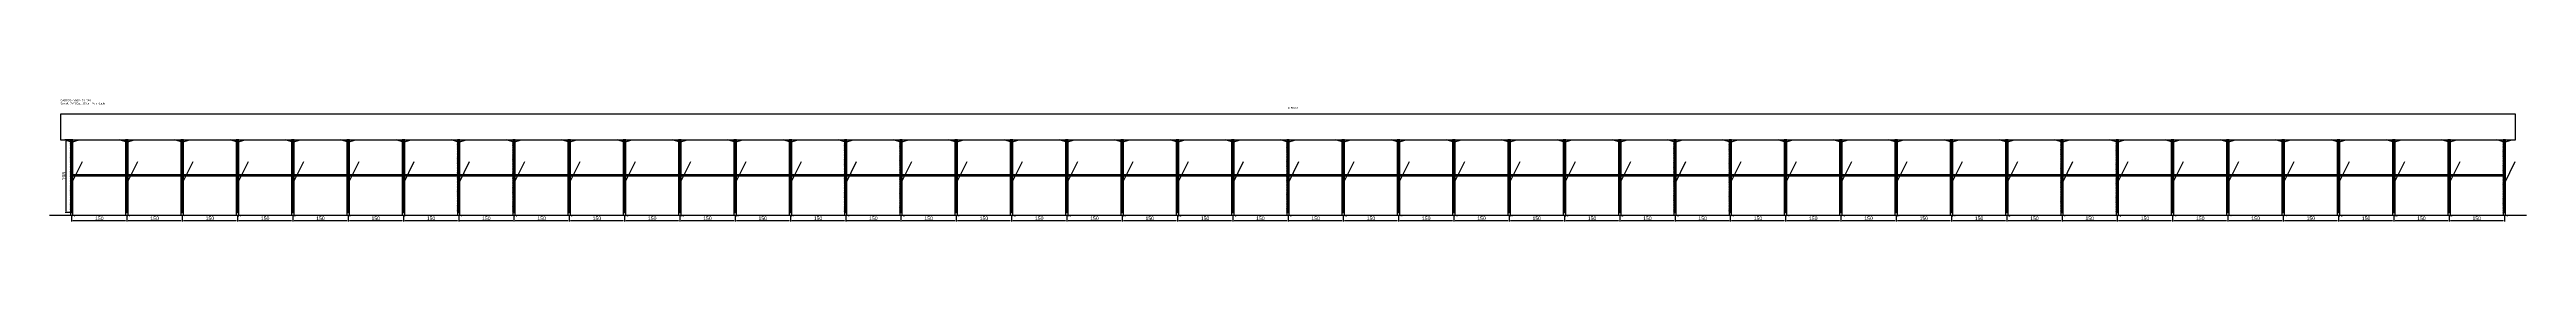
# Model space of a CAD drawing. Header units: metres. Extents: x -30 to 6691, y -25 to 308.
import ezdxf

# ---------------------------------------------------------------- set-up
doc = ezdxf.new("R2010")
doc.units = ezdxf.units.M
for name, color, linetype in [('BARRA_ANCORAGEM', 1, 'Continuous'), ('COTA', 241, 'Continuous'), ('GARFOS OK', 3, 'Continuous'), ('NOME DA VIGA', 6, 'Continuous'), ('SARR_7x7', 40, 'Continuous'), ('TIRAS REESCORAMENTO', 252, 'Continuous'), ('VIGAS', 3, 'Continuous')]:
    doc.layers.add(name, color=color, linetype=linetype)
doc.dimstyles.new('EZ DXF', dxfattribs={"dimtxt": 10, "dimasz": 3.5, "dimexe": 3, "dimexo": 1.5, "dimgap": 1, "dimtad": 1, "dimdec": 1, "dimdsep": 46, "dimcen": 2.5, "dimazin": 3, "dimtfac": 1, "dimtmove": 0, "dimatfit": 3})

msp = doc.modelspace()

# ---------------------------------------------------------------- hatches: boundary and pattern name
at = {"layer": 'COTA'}
h = msp.add_hatch(dxfattribs=at)
h.set_pattern_fill('ANSI31', scale=0.5)
h.paths.add_polyline_path([(26.5, 0), (33.5, 0), (33.5, 198), (26.5, 198)])
h = msp.add_hatch(dxfattribs=at)
h.set_pattern_fill('ANSI31', scale=0.5)
h.paths.add_polyline_path([(176.52, 0), (183.52, 0), (183.52, 198), (176.52, 198)])
h = msp.add_hatch(dxfattribs=at)
h.set_pattern_fill('ANSI31', scale=0.5)
h.paths.add_polyline_path([(326.55, 0), (333.55, 0), (333.55, 198), (326.55, 198)])
h = msp.add_hatch(dxfattribs=at)
h.set_pattern_fill('ANSI31', scale=0.5)
h.paths.add_polyline_path([(476.57, 0), (483.57, 0), (483.57, 198), (476.57, 198)])
h = msp.add_hatch(dxfattribs=at)
h.set_pattern_fill('ANSI31', scale=0.5)
h.paths.add_polyline_path([(626.6, 0), (633.6, 0), (633.6, 198), (626.6, 198)])
h = msp.add_hatch(dxfattribs=at)
h.set_pattern_fill('ANSI31', scale=0.5)
h.paths.add_polyline_path([(776.62, 0), (783.62, 0), (783.62, 198), (776.62, 198)])
h = msp.add_hatch(dxfattribs=at)
h.set_pattern_fill('ANSI31', scale=0.5)
h.paths.add_polyline_path([(926.65, 0), (933.65, 0), (933.65, 198), (926.65, 198)])
h = msp.add_hatch(dxfattribs=at)
h.set_pattern_fill('ANSI31', scale=0.5)
h.paths.add_polyline_path([(1076.67, 0), (1083.67, 0), (1083.67, 198), (1076.67, 198)])
h = msp.add_hatch(dxfattribs=at)
h.set_pattern_fill('ANSI31', scale=0.5)
h.paths.add_polyline_path([(1226.69, 0), (1233.69, 0), (1233.69, 198), (1226.69, 198)])
h = msp.add_hatch(dxfattribs=at)
h.set_pattern_fill('ANSI31', scale=0.5)
h.paths.add_polyline_path([(1376.72, 0), (1383.72, 0), (1383.72, 198), (1376.72, 198)])
h = msp.add_hatch(dxfattribs=at)
h.set_pattern_fill('ANSI31', scale=0.5)
h.paths.add_polyline_path([(1526.74, 0), (1533.74, 0), (1533.74, 198), (1526.74, 198)])
h = msp.add_hatch(dxfattribs=at)
h.set_pattern_fill('ANSI31', scale=0.5)
h.paths.add_polyline_path([(1676.77, 0), (1683.77, 0), (1683.77, 198), (1676.77, 198)])
h = msp.add_hatch(dxfattribs=at)
h.set_pattern_fill('ANSI31', scale=0.5)
h.paths.add_polyline_path([(1826.79, 0), (1833.79, 0), (1833.79, 198), (1826.79, 198)])
h = msp.add_hatch(dxfattribs=at)
h.set_pattern_fill('ANSI31', scale=0.5)
h.paths.add_polyline_path([(1976.82, 0), (1983.82, 0), (1983.82, 198), (1976.82, 198)])
h = msp.add_hatch(dxfattribs=at)
h.set_pattern_fill('ANSI31', scale=0.5)
h.paths.add_polyline_path([(2126.84, 0), (2133.84, 0), (2133.84, 198), (2126.84, 198)])
h = msp.add_hatch(dxfattribs=at)
h.set_pattern_fill('ANSI31', scale=0.5)
h.paths.add_polyline_path([(2276.87, 0), (2283.87, 0), (2283.87, 198), (2276.87, 198)])
h = msp.add_hatch(dxfattribs=at)
h.set_pattern_fill('ANSI31', scale=0.5)
h.paths.add_polyline_path([(2426.89, 0), (2433.89, 0), (2433.89, 198), (2426.89, 198)])
h = msp.add_hatch(dxfattribs=at)
h.set_pattern_fill('ANSI31', scale=0.5)
h.paths.add_polyline_path([(2576.91, 0), (2583.91, 0), (2583.91, 198), (2576.91, 198)])
h = msp.add_hatch(dxfattribs=at)
h.set_pattern_fill('ANSI31', scale=0.5)
h.paths.add_polyline_path([(2726.94, 0), (2733.94, 0), (2733.94, 198), (2726.94, 198)])
h = msp.add_hatch(dxfattribs=at)
h.set_pattern_fill('ANSI31', scale=0.5)
h.paths.add_polyline_path([(2876.96, 0), (2883.96, 0), (2883.96, 198), (2876.96, 198)])
h = msp.add_hatch(dxfattribs=at)
h.set_pattern_fill('ANSI31', scale=0.5)
h.paths.add_polyline_path([(3026.99, 0), (3033.99, 0), (3033.99, 198), (3026.99, 198)])
h = msp.add_hatch(dxfattribs=at)
h.set_pattern_fill('ANSI31', scale=0.5)
h.paths.add_polyline_path([(3177.01, 0), (3184.01, 0), (3184.01, 198), (3177.01, 198)])
h = msp.add_hatch(dxfattribs=at)
h.set_pattern_fill('ANSI31', scale=0.5)
h.paths.add_polyline_path([(3327.04, 0), (3334.04, 0), (3334.04, 198), (3327.04, 198)])
h = msp.add_hatch(dxfattribs=at)
h.set_pattern_fill('ANSI31', scale=0.5)
h.paths.add_polyline_path([(3477.06, 0), (3484.06, 0), (3484.06, 198), (3477.06, 198)])
h = msp.add_hatch(dxfattribs=at)
h.set_pattern_fill('ANSI31', scale=0.5)
h.paths.add_polyline_path([(3627.08, 0), (3634.08, 0), (3634.08, 198), (3627.08, 198)])
h = msp.add_hatch(dxfattribs=at)
h.set_pattern_fill('ANSI31', scale=0.5)
h.paths.add_polyline_path([(3777.11, 0), (3784.11, 0), (3784.11, 198), (3777.11, 198)])
h = msp.add_hatch(dxfattribs=at)
h.set_pattern_fill('ANSI31', scale=0.5)
h.paths.add_polyline_path([(3927.13, 0), (3934.13, 0), (3934.13, 198), (3927.13, 198)])
h = msp.add_hatch(dxfattribs=at)
h.set_pattern_fill('ANSI31', scale=0.5)
h.paths.add_polyline_path([(4077.16, 0), (4084.16, 0), (4084.16, 198), (4077.16, 198)])
h = msp.add_hatch(dxfattribs=at)
h.set_pattern_fill('ANSI31', scale=0.5)
h.paths.add_polyline_path([(4227.18, 0), (4234.18, 0), (4234.18, 198), (4227.18, 198)])
h = msp.add_hatch(dxfattribs=at)
h.set_pattern_fill('ANSI31', scale=0.5)
h.paths.add_polyline_path([(4377.21, 0), (4384.21, 0), (4384.21, 198), (4377.21, 198)])
h = msp.add_hatch(dxfattribs=at)
h.set_pattern_fill('ANSI31', scale=0.5)
h.paths.add_polyline_path([(4527.23, 0), (4534.23, 0), (4534.23, 198), (4527.23, 198)])
h = msp.add_hatch(dxfattribs=at)
h.set_pattern_fill('ANSI31', scale=0.5)
h.paths.add_polyline_path([(4677.26, 0), (4684.26, 0), (4684.26, 198), (4677.26, 198)])
h = msp.add_hatch(dxfattribs=at)
h.set_pattern_fill('ANSI31', scale=0.5)
h.paths.add_polyline_path([(4827.28, 0), (4834.28, 0), (4834.28, 198), (4827.28, 198)])
h = msp.add_hatch(dxfattribs=at)
h.set_pattern_fill('ANSI31', scale=0.5)
h.paths.add_polyline_path([(4977.3, 0), (4984.3, 0), (4984.3, 198), (4977.3, 198)])
h = msp.add_hatch(dxfattribs=at)
h.set_pattern_fill('ANSI31', scale=0.5)
h.paths.add_polyline_path([(5127.33, 0), (5134.33, 0), (5134.33, 198), (5127.33, 198)])
h = msp.add_hatch(dxfattribs=at)
h.set_pattern_fill('ANSI31', scale=0.5)
h.paths.add_polyline_path([(5277.35, 0), (5284.35, 0), (5284.35, 198), (5277.35, 198)])
h = msp.add_hatch(dxfattribs=at)
h.set_pattern_fill('ANSI31', scale=0.5)
h.paths.add_polyline_path([(5427.38, 0), (5434.38, 0), (5434.38, 198), (5427.38, 198)])
h = msp.add_hatch(dxfattribs=at)
h.set_pattern_fill('ANSI31', scale=0.5)
h.paths.add_polyline_path([(5577.4, 0), (5584.4, 0), (5584.4, 198), (5577.4, 198)])
h = msp.add_hatch(dxfattribs=at)
h.set_pattern_fill('ANSI31', scale=0.5)
h.paths.add_polyline_path([(5727.43, 0), (5734.43, 0), (5734.43, 198), (5727.43, 198)])
h = msp.add_hatch(dxfattribs=at)
h.set_pattern_fill('ANSI31', scale=0.5)
h.paths.add_polyline_path([(5877.45, 0), (5884.45, 0), (5884.45, 198), (5877.45, 198)])
h = msp.add_hatch(dxfattribs=at)
h.set_pattern_fill('ANSI31', scale=0.5)
h.paths.add_polyline_path([(6027.47, 0), (6034.47, 0), (6034.47, 198), (6027.47, 198)])
h = msp.add_hatch(dxfattribs=at)
h.set_pattern_fill('ANSI31', scale=0.5)
h.paths.add_polyline_path([(6177.5, 0), (6184.5, 0), (6184.5, 198), (6177.5, 198)])
h = msp.add_hatch(dxfattribs=at)
h.set_pattern_fill('ANSI31', scale=0.5)
h.paths.add_polyline_path([(6327.52, 0), (6334.52, 0), (6334.52, 198), (6327.52, 198)])
h = msp.add_hatch(dxfattribs=at)
h.set_pattern_fill('ANSI31', scale=0.5)
h.paths.add_polyline_path([(6477.55, 0), (6484.55, 0), (6484.55, 198), (6477.55, 198)])
h = msp.add_hatch(dxfattribs=at)
h.set_pattern_fill('ANSI31', scale=0.5)
h.paths.add_polyline_path([(6627.57, 0), (6634.57, 0), (6634.57, 198), (6627.57, 198)])

# ---------------------------------------------------------------- linework, layer by layer
at = {"layer": 'BARRA_ANCORAGEM'}
for p, q in [((30, 79.2), (59.7, 138.6)), ((180.02, 79.2), (209.72, 138.6)), ((330.05, 79.2), (359.75, 138.6)), ((480.07, 79.2), (509.77, 138.6)), ((630.1, 79.2), (659.8, 138.6)), ((780.12, 79.2), (809.82, 138.6)), ((930.15, 79.2), (959.85, 138.6)), ((1080.17, 79.2), (1109.87, 138.6)), ((1230.19, 79.2), (1259.89, 138.6)), ((1380.22, 79.2), (1409.92, 138.6)), ((1530.24, 79.2), (1559.94, 138.6)), ((1680.27, 79.2), (1709.97, 138.6)), ((1830.29, 79.2), (1859.99, 138.6)), ((1980.32, 79.2), (2010.02, 138.6)), ((2130.34, 79.2), (2160.04, 138.6)), ((2280.37, 79.2), (2310.07, 138.6)), ((2430.39, 79.2), (2460.09, 138.6)), ((2580.41, 79.2), (2610.11, 138.6)), ((2730.44, 79.2), (2760.14, 138.6)), ((2880.46, 79.2), (2910.16, 138.6)), ((3030.49, 79.2), (3060.19, 138.6)), ((3180.51, 79.2), (3210.21, 138.6)), ((3330.54, 79.2), (3360.24, 138.6)), ((3480.56, 79.2), (3510.26, 138.6)), ((3630.58, 79.2), (3660.28, 138.6)), ((3780.61, 79.2), (3810.31, 138.6)), ((3930.63, 79.2), (3960.33, 138.6)), ((4080.66, 79.2), (4110.36, 138.6)), ((4230.68, 79.2), (4260.38, 138.6)), ((4380.71, 79.2), (4410.41, 138.6)), ((4530.73, 79.2), (4560.43, 138.6)), ((4680.76, 79.2), (4710.46, 138.6)), ((4830.78, 79.2), (4860.48, 138.6)), ((4980.8, 79.2), (5010.5, 138.6)), ((5130.83, 79.2), (5160.53, 138.6)), ((5280.85, 79.2), (5310.55, 138.6)), ((5430.88, 79.2), (5460.58, 138.6)), ((5580.9, 79.2), (5610.6, 138.6)), ((5730.93, 79.2), (5760.63, 138.6)), ((5880.95, 79.2), (5910.65, 138.6)), ((6030.97, 79.2), (6060.67, 138.6)), ((6181, 79.2), (6210.7, 138.6)), ((6331.02, 79.2), (6360.72, 138.6)), ((6481.05, 79.2), (6510.75, 138.6)), ((6631.07, 79.2), (6660.77, 138.6))]:
    msp.add_line(p, q, dxfattribs=at)
at = {"layer": 'GARFOS OK'}
for p, q in [((30, 191), (10, 198)), ((10, 198), (50, 198)), ((30, 191), (50, 198)), ((180.02, 191), (160.02, 198)), ((160.02, 198), (200.02, 198)), ((180.02, 191), (200.02, 198)), ((330.05, 191), (310.05, 198)), ((310.05, 198), (350.05, 198)), ((330.05, 191), (350.05, 198)), ((480.07, 191), (460.07, 198)), ((460.07, 198), (500.07, 198)), ((480.07, 191), (500.07, 198)), ((630.1, 191), (610.1, 198)), ((610.1, 198), (650.1, 198)), ((630.1, 191), (650.1, 198)), ((780.12, 191), (760.12, 198)), ((760.12, 198), (800.12, 198)), ((780.12, 191), (800.12, 198)), ((930.15, 191), (910.15, 198)), ((910.15, 198), (950.15, 198)), ((930.15, 191), (950.15, 198)), ((1080.17, 191), (1060.17, 198)), ((1060.17, 198), (1100.17, 198)), ((1080.17, 191), (1100.17, 198)), ((1230.19, 191), (1210.19, 198)), ((1210.19, 198), (1250.19, 198)), ((1230.19, 191), (1250.19, 198)), ((1380.22, 191), (1360.22, 198)), ((1360.22, 198), (1400.22, 198)), ((1380.22, 191), (1400.22, 198)), ((1530.24, 191), (1510.24, 198)), ((1510.24, 198), (1550.24, 198)), ((1530.24, 191), (1550.24, 198)), ((1680.27, 191), (1660.27, 198)), ((1660.27, 198), (1700.27, 198)), ((1680.27, 191), (1700.27, 198)), ((1830.29, 191), (1810.29, 198)), ((1810.29, 198), (1850.29, 198)), ((1830.29, 191), (1850.29, 198)), ((1980.32, 191), (1960.32, 198)), ((1960.32, 198), (2000.32, 198)), ((1980.32, 191), (2000.32, 198)), ((2130.34, 191), (2110.34, 198)), ((2110.34, 198), (2150.34, 198)), ((2130.34, 191), (2150.34, 198)), ((2280.37, 191), (2260.37, 198)), ((2260.37, 198), (2300.37, 198)), ((2280.37, 191), (2300.37, 198)), ((2430.39, 191), (2410.39, 198)), ((2410.39, 198), (2450.39, 198)), ((2430.39, 191), (2450.39, 198)), ((2580.41, 191), (2560.41, 198)), ((2560.41, 198), (2600.41, 198)), ((2580.41, 191), (2600.41, 198)), ((2730.44, 191), (2710.44, 198)), ((2710.44, 198), (2750.44, 198)), ((2730.44, 191), (2750.44, 198)), ((2880.46, 191), (2860.46, 198)), ((2860.46, 198), (2900.46, 198)), ((2880.46, 191), (2900.46, 198)), ((3030.49, 191), (3010.49, 198)), ((3010.49, 198), (3050.49, 198)), ((3030.49, 191), (3050.49, 198)), ((3180.51, 191), (3160.51, 198)), ((3160.51, 198), (3200.51, 198)), ((3180.51, 191), (3200.51, 198)), ((3330.54, 191), (3310.54, 198)), ((3310.54, 198), (3350.54, 198)), ((3330.54, 191), (3350.54, 198)), ((3480.56, 191), (3460.56, 198)), ((3460.56, 198), (3500.56, 198)), ((3480.56, 191), (3500.56, 198)), ((3630.58, 191), (3610.58, 198)), ((3610.58, 198), (3650.58, 198)), ((3630.58, 191), (3650.58, 198)), ((3780.61, 191), (3760.61, 198)), ((3760.61, 198), (3800.61, 198)), ((3780.61, 191), (3800.61, 198)), ((3930.63, 191), (3910.63, 198)), ((3910.63, 198), (3950.63, 198)), ((3930.63, 191), (3950.63, 198)), ((4080.66, 191), (4060.66, 198)), ((4060.66, 198), (4100.66, 198)), ((4080.66, 191), (4100.66, 198)), ((4230.68, 191), (4210.68, 198)), ((4210.68, 198), (4250.68, 198)), ((4230.68, 191), (4250.68, 198)), ((4380.71, 191), (4360.71, 198)), ((4360.71, 198), (4400.71, 198)), ((4380.71, 191), (4400.71, 198)), ((4530.73, 191), (4510.73, 198)), ((4510.73, 198), (4550.73, 198)), ((4530.73, 191), (4550.73, 198)), ((4680.76, 191), (4660.76, 198)), ((4660.76, 198), (4700.76, 198)), ((4680.76, 191), (4700.76, 198)), ((4830.78, 191), (4810.78, 198)), ((4810.78, 198), (4850.78, 198)), ((4830.78, 191), (4850.78, 198)), ((4980.8, 191), (4960.8, 198)), ((4960.8, 198), (5000.8, 198)), ((4980.8, 191), (5000.8, 198)), ((5130.83, 191), (5110.83, 198)), ((5110.83, 198), (5150.83, 198)), ((5130.83, 191), (5150.83, 198)), ((5280.85, 191), (5260.85, 198)), ((5260.85, 198), (5300.85, 198)), ((5280.85, 191), (5300.85, 198)), ((5430.88, 191), (5410.88, 198)), ((5410.88, 198), (5450.88, 198)), ((5430.88, 191), (5450.88, 198)), ((5580.9, 191), (5560.9, 198)), ((5560.9, 198), (5600.9, 198)), ((5580.9, 191), (5600.9, 198)), ((5730.93, 191), (5710.93, 198)), ((5710.93, 198), (5750.93, 198)), ((5730.93, 191), (5750.93, 198)), ((5880.95, 191), (5860.95, 198)), ((5860.95, 198), (5900.95, 198)), ((5880.95, 191), (5900.95, 198)), ((6030.97, 191), (6010.97, 198)), ((6010.97, 198), (6050.97, 198)), ((6030.97, 191), (6050.97, 198)), ((6181, 191), (6161, 198)), ((6161, 198), (6201, 198)), ((6181, 191), (6201, 198)), ((6331.02, 191), (6311.02, 198)), ((6311.02, 198), (6351.02, 198)), ((6331.02, 191), (6351.02, 198)), ((6481.05, 191), (6461.05, 198)), ((6461.05, 198), (6501.05, 198)), ((6481.05, 191), (6501.05, 198)), ((6631.07, 191), (6611.07, 198)), ((6611.07, 198), (6651.07, 198)), ((6631.07, 191), (6651.07, 198))]:
    msp.add_line(p, q, dxfattribs=at)
at = {"layer": 'GARFOS OK', "linetype": 'CONTINUOUS'}
msp.add_line((-30, -7), (6691.07, -7), dxfattribs=at)
at = {"layer": 'GARFOS OK'}
for points in [[(26.5, 0), (33.5, 0), (33.5, 198), (26.5, 198), (26.5, 0)], [(176.52, 0), (183.52, 0), (183.52, 198), (176.52, 198), (176.52, 0)], [(326.55, 0), (333.55, 0), (333.55, 198), (326.55, 198), (326.55, 0)], [(476.57, 0), (483.57, 0), (483.57, 198), (476.57, 198), (476.57, 0)], [(626.6, 0), (633.6, 0), (633.6, 198), (626.6, 198), (626.6, 0)], [(776.62, 0), (783.62, 0), (783.62, 198), (776.62, 198), (776.62, 0)], [(926.65, 0), (933.65, 0), (933.65, 198), (926.65, 198), (926.65, 0)], [(1076.67, 0), (1083.67, 0), (1083.67, 198), (1076.67, 198), (1076.67, 0)], [(1226.69, 0), (1233.69, 0), (1233.69, 198), (1226.69, 198), (1226.69, 0)], [(1376.72, 0), (1383.72, 0), (1383.72, 198), (1376.72, 198), (1376.72, 0)], [(1526.74, 0), (1533.74, 0), (1533.74, 198), (1526.74, 198), (1526.74, 0)], [(1676.77, 0), (1683.77, 0), (1683.77, 198), (1676.77, 198), (1676.77, 0)], [(1826.79, 0), (1833.79, 0), (1833.79, 198), (1826.79, 198), (1826.79, 0)], [(1976.82, 0), (1983.82, 0), (1983.82, 198), (1976.82, 198), (1976.82, 0)], [(2126.84, 0), (2133.84, 0), (2133.84, 198), (2126.84, 198), (2126.84, 0)], [(2276.87, 0), (2283.87, 0), (2283.87, 198), (2276.87, 198), (2276.87, 0)], [(2426.89, 0), (2433.89, 0), (2433.89, 198), (2426.89, 198), (2426.89, 0)], [(2576.91, 0), (2583.91, 0), (2583.91, 198), (2576.91, 198), (2576.91, 0)], [(2726.94, 0), (2733.94, 0), (2733.94, 198), (2726.94, 198), (2726.94, 0)], [(2876.96, 0), (2883.96, 0), (2883.96, 198), (2876.96, 198), (2876.96, 0)], [(3026.99, 0), (3033.99, 0), (3033.99, 198), (3026.99, 198), (3026.99, 0)], [(3177.01, 0), (3184.01, 0), (3184.01, 198), (3177.01, 198), (3177.01, 0)], [(3327.04, 0), (3334.04, 0), (3334.04, 198), (3327.04, 198), (3327.04, 0)], [(3477.06, 0), (3484.06, 0), (3484.06, 198), (3477.06, 198), (3477.06, 0)], [(3627.08, 0), (3634.08, 0), (3634.08, 198), (3627.08, 198), (3627.08, 0)], [(3777.11, 0), (3784.11, 0), (3784.11, 198), (3777.11, 198), (3777.11, 0)], [(3927.13, 0), (3934.13, 0), (3934.13, 198), (3927.13, 198), (3927.13, 0)], [(4077.16, 0), (4084.16, 0), (4084.16, 198), (4077.16, 198), (4077.16, 0)], [(4227.18, 0), (4234.18, 0), (4234.18, 198), (4227.18, 198), (4227.18, 0)], [(4377.21, 0), (4384.21, 0), (4384.21, 198), (4377.21, 198), (4377.21, 0)], [(4527.23, 0), (4534.23, 0), (4534.23, 198), (4527.23, 198), (4527.23, 0)], [(4677.26, 0), (4684.26, 0), (4684.26, 198), (4677.26, 198), (4677.26, 0)], [(4827.28, 0), (4834.28, 0), (4834.28, 198), (4827.28, 198), (4827.28, 0)], [(4977.3, 0), (4984.3, 0), (4984.3, 198), (4977.3, 198), (4977.3, 0)], [(5127.33, 0), (5134.33, 0), (5134.33, 198), (5127.33, 198), (5127.33, 0)], [(5277.35, 0), (5284.35, 0), (5284.35, 198), (5277.35, 198), (5277.35, 0)], [(5427.38, 0), (5434.38, 0), (5434.38, 198), (5427.38, 198), (5427.38, 0)], [(5577.4, 0), (5584.4, 0), (5584.4, 198), (5577.4, 198), (5577.4, 0)], [(5727.43, 0), (5734.43, 0), (5734.43, 198), (5727.43, 198), (5727.43, 0)], [(5877.45, 0), (5884.45, 0), (5884.45, 198), (5877.45, 198), (5877.45, 0)], [(6027.47, 0), (6034.47, 0), (6034.47, 198), (6027.47, 198), (6027.47, 0)], [(6177.5, 0), (6184.5, 0), (6184.5, 198), (6177.5, 198), (6177.5, 0)], [(6327.52, 0), (6334.52, 0), (6334.52, 198), (6327.52, 198), (6327.52, 0)], [(6477.55, 0), (6484.55, 0), (6484.55, 198), (6477.55, 198), (6477.55, 0)], [(6627.57, 0), (6634.57, 0), (6634.57, 198), (6627.57, 198), (6627.57, 0)]]:
    msp.add_lwpolyline(points, dxfattribs=at)
at = {"layer": 'SARR_7x7'}
for points in [[(26.5, -7), (33.5, -7), (33.5, 0), (26.5, 0), (26.5, -7)], [(176.52, -7), (183.52, -7), (183.52, 0), (176.52, 0), (176.52, -7)], [(326.55, -7), (333.55, -7), (333.55, 0), (326.55, 0), (326.55, -7)], [(476.57, -7), (483.57, -7), (483.57, 0), (476.57, 0), (476.57, -7)], [(626.6, -7), (633.6, -7), (633.6, 0), (626.6, 0), (626.6, -7)], [(776.62, -7), (783.62, -7), (783.62, 0), (776.62, 0), (776.62, -7)], [(926.65, -7), (933.65, -7), (933.65, 0), (926.65, 0), (926.65, -7)], [(1076.67, -7), (1083.67, -7), (1083.67, 0), (1076.67, 0), (1076.67, -7)], [(1226.69, -7), (1233.69, -7), (1233.69, 0), (1226.69, 0), (1226.69, -7)], [(1376.72, -7), (1383.72, -7), (1383.72, 0), (1376.72, 0), (1376.72, -7)], [(1526.74, -7), (1533.74, -7), (1533.74, 0), (1526.74, 0), (1526.74, -7)], [(1676.77, -7), (1683.77, -7), (1683.77, 0), (1676.77, 0), (1676.77, -7)], [(1826.79, -7), (1833.79, -7), (1833.79, 0), (1826.79, 0), (1826.79, -7)], [(1976.82, -7), (1983.82, -7), (1983.82, 0), (1976.82, 0), (1976.82, -7)], [(2126.84, -7), (2133.84, -7), (2133.84, 0), (2126.84, 0), (2126.84, -7)], [(2276.87, -7), (2283.87, -7), (2283.87, 0), (2276.87, 0), (2276.87, -7)], [(2426.89, -7), (2433.89, -7), (2433.89, 0), (2426.89, 0), (2426.89, -7)], [(2576.91, -7), (2583.91, -7), (2583.91, 0), (2576.91, 0), (2576.91, -7)], [(2726.94, -7), (2733.94, -7), (2733.94, 0), (2726.94, 0), (2726.94, -7)], [(2876.96, -7), (2883.96, -7), (2883.96, 0), (2876.96, 0), (2876.96, -7)], [(3026.99, -7), (3033.99, -7), (3033.99, 0), (3026.99, 0), (3026.99, -7)], [(3177.01, -7), (3184.01, -7), (3184.01, 0), (3177.01, 0), (3177.01, -7)], [(3327.04, -7), (3334.04, -7), (3334.04, 0), (3327.04, 0), (3327.04, -7)], [(3477.06, -7), (3484.06, -7), (3484.06, 0), (3477.06, 0), (3477.06, -7)], [(3627.08, -7), (3634.08, -7), (3634.08, 0), (3627.08, 0), (3627.08, -7)], [(3777.11, -7), (3784.11, -7), (3784.11, 0), (3777.11, 0), (3777.11, -7)], [(3927.13, -7), (3934.13, -7), (3934.13, 0), (3927.13, 0), (3927.13, -7)], [(4077.16, -7), (4084.16, -7), (4084.16, 0), (4077.16, 0), (4077.16, -7)], [(4227.18, -7), (4234.18, -7), (4234.18, 0), (4227.18, 0), (4227.18, -7)], [(4377.21, -7), (4384.21, -7), (4384.21, 0), (4377.21, 0), (4377.21, -7)], [(4527.23, -7), (4534.23, -7), (4534.23, 0), (4527.23, 0), (4527.23, -7)], [(4677.26, -7), (4684.26, -7), (4684.26, 0), (4677.26, 0), (4677.26, -7)], [(4827.28, -7), (4834.28, -7), (4834.28, 0), (4827.28, 0), (4827.28, -7)], [(4977.3, -7), (4984.3, -7), (4984.3, 0), (4977.3, 0), (4977.3, -7)], [(5127.33, -7), (5134.33, -7), (5134.33, 0), (5127.33, 0), (5127.33, -7)], [(5277.35, -7), (5284.35, -7), (5284.35, 0), (5277.35, 0), (5277.35, -7)], [(5427.38, -7), (5434.38, -7), (5434.38, 0), (5427.38, 0), (5427.38, -7)], [(5577.4, -7), (5584.4, -7), (5584.4, 0), (5577.4, 0), (5577.4, -7)], [(5727.43, -7), (5734.43, -7), (5734.43, 0), (5727.43, 0), (5727.43, -7)], [(5877.45, -7), (5884.45, -7), (5884.45, 0), (5877.45, 0), (5877.45, -7)], [(6027.47, -7), (6034.47, -7), (6034.47, 0), (6027.47, 0), (6027.47, -7)], [(6177.5, -7), (6184.5, -7), (6184.5, 0), (6177.5, 0), (6177.5, -7)], [(6327.52, -7), (6334.52, -7), (6334.52, 0), (6327.52, 0), (6327.52, -7)], [(6477.55, -7), (6484.55, -7), (6484.55, 0), (6477.55, 0), (6477.55, -7)], [(6627.57, -7), (6634.57, -7), (6634.57, 0), (6627.57, 0), (6627.57, -7)]]:
    msp.add_lwpolyline(points, dxfattribs=at)
at = {"layer": 'TIRAS REESCORAMENTO'}
for points in [[(30, 100), (180.02, 100), (180.02, 102.5), (30, 102.5), (30, 100)], [(180.02, 100), (330.05, 100), (330.05, 102.5), (180.02, 102.5), (180.02, 100)], [(330.05, 100), (480.07, 100), (480.07, 102.5), (330.05, 102.5), (330.05, 100)], [(480.07, 100), (630.1, 100), (630.1, 102.5), (480.07, 102.5), (480.07, 100)], [(630.1, 100), (780.12, 100), (780.12, 102.5), (630.1, 102.5), (630.1, 100)], [(780.12, 100), (930.15, 100), (930.15, 102.5), (780.12, 102.5), (780.12, 100)], [(930.15, 100), (1080.17, 100), (1080.17, 102.5), (930.15, 102.5), (930.15, 100)], [(1080.17, 100), (1230.19, 100), (1230.19, 102.5), (1080.17, 102.5), (1080.17, 100)], [(1230.19, 100), (1380.22, 100), (1380.22, 102.5), (1230.19, 102.5), (1230.19, 100)], [(1380.22, 100), (1530.24, 100), (1530.24, 102.5), (1380.22, 102.5), (1380.22, 100)], [(1530.24, 100), (1680.27, 100), (1680.27, 102.5), (1530.24, 102.5), (1530.24, 100)], [(1680.27, 100), (1830.29, 100), (1830.29, 102.5), (1680.27, 102.5), (1680.27, 100)], [(1830.29, 100), (1980.32, 100), (1980.32, 102.5), (1830.29, 102.5), (1830.29, 100)], [(1980.32, 100), (2130.34, 100), (2130.34, 102.5), (1980.32, 102.5), (1980.32, 100)], [(2130.34, 100), (2280.37, 100), (2280.37, 102.5), (2130.34, 102.5), (2130.34, 100)], [(2280.37, 100), (2430.39, 100), (2430.39, 102.5), (2280.37, 102.5), (2280.37, 100)], [(2430.39, 100), (2580.41, 100), (2580.41, 102.5), (2430.39, 102.5), (2430.39, 100)], [(2580.41, 100), (2730.44, 100), (2730.44, 102.5), (2580.41, 102.5), (2580.41, 100)], [(2730.44, 100), (2880.46, 100), (2880.46, 102.5), (2730.44, 102.5), (2730.44, 100)], [(2880.46, 100), (3030.49, 100), (3030.49, 102.5), (2880.46, 102.5), (2880.46, 100)], [(3030.49, 100), (3180.51, 100), (3180.51, 102.5), (3030.49, 102.5), (3030.49, 100)], [(3180.51, 100), (3330.54, 100), (3330.54, 102.5), (3180.51, 102.5), (3180.51, 100)], [(3330.54, 100), (3480.56, 100), (3480.56, 102.5), (3330.54, 102.5), (3330.54, 100)], [(3480.56, 100), (3630.58, 100), (3630.58, 102.5), (3480.56, 102.5), (3480.56, 100)], [(3630.58, 100), (3780.61, 100), (3780.61, 102.5), (3630.58, 102.5), (3630.58, 100)], [(3780.61, 100), (3930.63, 100), (3930.63, 102.5), (3780.61, 102.5), (3780.61, 100)], [(3930.63, 100), (4080.66, 100), (4080.66, 102.5), (3930.63, 102.5), (3930.63, 100)], [(4080.66, 100), (4230.68, 100), (4230.68, 102.5), (4080.66, 102.5), (4080.66, 100)], [(4230.68, 100), (4380.71, 100), (4380.71, 102.5), (4230.68, 102.5), (4230.68, 100)], [(4380.71, 100), (4530.73, 100), (4530.73, 102.5), (4380.71, 102.5), (4380.71, 100)], [(4530.73, 100), (4680.76, 100), (4680.76, 102.5), (4530.73, 102.5), (4530.73, 100)], [(4680.76, 100), (4830.78, 100), (4830.78, 102.5), (4680.76, 102.5), (4680.76, 100)], [(4830.78, 100), (4980.8, 100), (4980.8, 102.5), (4830.78, 102.5), (4830.78, 100)], [(4980.8, 100), (5130.83, 100), (5130.83, 102.5), (4980.8, 102.5), (4980.8, 100)], [(5130.83, 100), (5280.85, 100), (5280.85, 102.5), (5130.83, 102.5), (5130.83, 100)], [(5280.85, 100), (5430.88, 100), (5430.88, 102.5), (5280.85, 102.5), (5280.85, 100)], [(5430.88, 100), (5580.9, 100), (5580.9, 102.5), (5430.88, 102.5), (5430.88, 100)], [(5580.9, 100), (5730.93, 100), (5730.93, 102.5), (5580.9, 102.5), (5580.9, 100)], [(5730.93, 100), (5880.95, 100), (5880.95, 102.5), (5730.93, 102.5), (5730.93, 100)], [(5880.95, 100), (6030.97, 100), (6030.97, 102.5), (5880.95, 102.5), (5880.95, 100)], [(6030.97, 100), (6181, 100), (6181, 102.5), (6030.97, 102.5), (6030.97, 100)], [(6181, 100), (6331.02, 100), (6331.02, 102.5), (6181, 102.5), (6181, 100)], [(6331.02, 100), (6481.05, 100), (6481.05, 102.5), (6331.02, 102.5), (6331.02, 100)], [(6481.05, 100), (6631.07, 100), (6631.07, 102.5), (6481.05, 102.5), (6481.05, 100)]]:
    msp.add_lwpolyline(points, dxfattribs=at)
at = {"layer": 'VIGAS'}
msp.add_lwpolyline([(0, 198), (6661.07, 198), (6661.07, 268), (0, 268), (0, 198)], dxfattribs=at)

# ---------------------------------------------------------------- texts
at = {"layer": 'NOME DA VIGA'}
for s, height, p in [('45 PECAS', 4, (3330.54, 283)), ('GF1', 3, (30, -12)), ('GF2', 3, (180.02, -12)), ('GF3', 3, (330.05, -12)), ('GF4', 3, (480.07, -12)), ('GF5', 3, (630.1, -12)), ('GF6', 3, (780.12, -12)), ('GF7', 3, (930.15, -12)), ('GF8', 3, (1080.17, -12)), ('GF9', 3, (1230.19, -12)), ('GF10', 3, (1380.22, -12)), ('GF11', 3, (1530.24, -12)), ('GF12', 3, (1680.27, -12)), ('GF13', 3, (1830.29, -12)), ('GF14', 3, (1980.32, -12)), ('GF15', 3, (2130.34, -12)), ('GF16', 3, (2280.37, -12)), ('GF17', 3, (2430.39, -12)), ('GF18', 3, (2580.41, -12)), ('GF19', 3, (2730.44, -12)), ('GF20', 3, (2880.46, -12)), ('GF21', 3, (3030.49, -12)), ('GF22', 3, (3180.51, -12)), ('GF23', 3, (3330.54, -12)), ('GF24', 3, (3480.56, -12)), ('GF25', 3, (3630.58, -12)), ('GF26', 3, (3780.61, -12)), ('GF27', 3, (3930.63, -12)), ('GF28', 3, (4080.66, -12)), ('GF29', 3, (4230.68, -12)), ('GF30', 3, (4380.71, -12)), ('GF31', 3, (4530.73, -12)), ('GF32', 3, (4680.76, -12)), ('GF33', 3, (4830.78, -12)), ('GF34', 3, (4980.8, -12)), ('GF35', 3, (5130.83, -12)), ('GF36', 3, (5280.85, -12)), ('GF37', 3, (5430.88, -12)), ('GF38', 3, (5580.9, -12)), ('GF39', 3, (5730.93, -12)), ('GF40', 3, (5880.95, -12)), ('GF41', 3, (6030.97, -12)), ('GF42', 3, (6181, -12)), ('GF43', 3, (6331.02, -12)), ('GF44', 3, (6481.05, -12)), ('GF45', 3, (6631.07, -12))]:
    msp.add_text(s, height=height, dxfattribs=at).set_placement(p)
at = {"layer": 'NOME DA VIGA', "insert": (0, 293), "char_height": 5, "attachment_point": 7}
msp.add_mtext('GARFOS - V603 - 04_PAV\\PSarrafo: 7x7 | Esp: 150cm | Forq: dupla', dxfattribs=at)

# ---------------------------------------------------------------- dimensions: what is measured, and where the dimension line sits
at = {"layer": 'COTA'}
msp.add_linear_dim(base=(15, 0), p1=(30, 0), p2=(30, 198), angle=90, dimstyle='EZ DXF', dxfattribs=at).render()
for base, p1, p2 in [((30, -22), (30, -7), (180.02, -7)), ((180.02, -22), (180.02, -7), (330.05, -7)), ((330.05, -22), (330.05, -7), (480.07, -7)), ((480.07, -22), (480.07, -7), (630.1, -7)), ((630.1, -22), (630.1, -7), (780.12, -7)), ((780.12, -22), (780.12, -7), (930.15, -7)), ((930.15, -22), (930.15, -7), (1080.17, -7)), ((1080.17, -22), (1080.17, -7), (1230.19, -7)), ((1230.19, -22), (1230.19, -7), (1380.22, -7)), ((1380.22, -22), (1380.22, -7), (1530.24, -7)), ((1530.24, -22), (1530.24, -7), (1680.27, -7)), ((1680.27, -22), (1680.27, -7), (1830.29, -7)), ((1830.29, -22), (1830.29, -7), (1980.32, -7)), ((1980.32, -22), (1980.32, -7), (2130.34, -7)), ((2130.34, -22), (2130.34, -7), (2280.37, -7)), ((2280.37, -22), (2280.37, -7), (2430.39, -7)), ((2430.39, -22), (2430.39, -7), (2580.41, -7)), ((2580.41, -22), (2580.41, -7), (2730.44, -7)), ((2730.44, -22), (2730.44, -7), (2880.46, -7)), ((2880.46, -22), (2880.46, -7), (3030.49, -7)), ((3030.49, -22), (3030.49, -7), (3180.51, -7)), ((3180.51, -22), (3180.51, -7), (3330.54, -7)), ((3330.54, -22), (3330.54, -7), (3480.56, -7)), ((3480.56, -22), (3480.56, -7), (3630.58, -7)), ((3630.58, -22), (3630.58, -7), (3780.61, -7)), ((3780.61, -22), (3780.61, -7), (3930.63, -7)), ((3930.63, -22), (3930.63, -7), (4080.66, -7)), ((4080.66, -22), (4080.66, -7), (4230.68, -7)), ((4230.68, -22), (4230.68, -7), (4380.71, -7)), ((4380.71, -22), (4380.71, -7), (4530.73, -7)), ((4530.73, -22), (4530.73, -7), (4680.76, -7)), ((4680.76, -22), (4680.76, -7), (4830.78, -7)), ((4830.78, -22), (4830.78, -7), (4980.8, -7)), ((4980.8, -22), (4980.8, -7), (5130.83, -7)), ((5130.83, -22), (5130.83, -7), (5280.85, -7)), ((5280.85, -22), (5280.85, -7), (5430.88, -7)), ((5430.88, -22), (5430.88, -7), (5580.9, -7)), ((5580.9, -22), (5580.9, -7), (5730.93, -7)), ((5730.93, -22), (5730.93, -7), (5880.95, -7)), ((5880.95, -22), (5880.95, -7), (6030.97, -7)), ((6030.97, -22), (6030.97, -7), (6181, -7)), ((6181, -22), (6181, -7), (6331.02, -7)), ((6331.02, -22), (6331.02, -7), (6481.05, -7)), ((6481.05, -22), (6481.05, -7), (6631.07, -7))]:
    msp.add_linear_dim(base=base, p1=p1, p2=p2, dimstyle='EZ DXF', dxfattribs=at).render()

doc.saveas('drawing.dxf')
